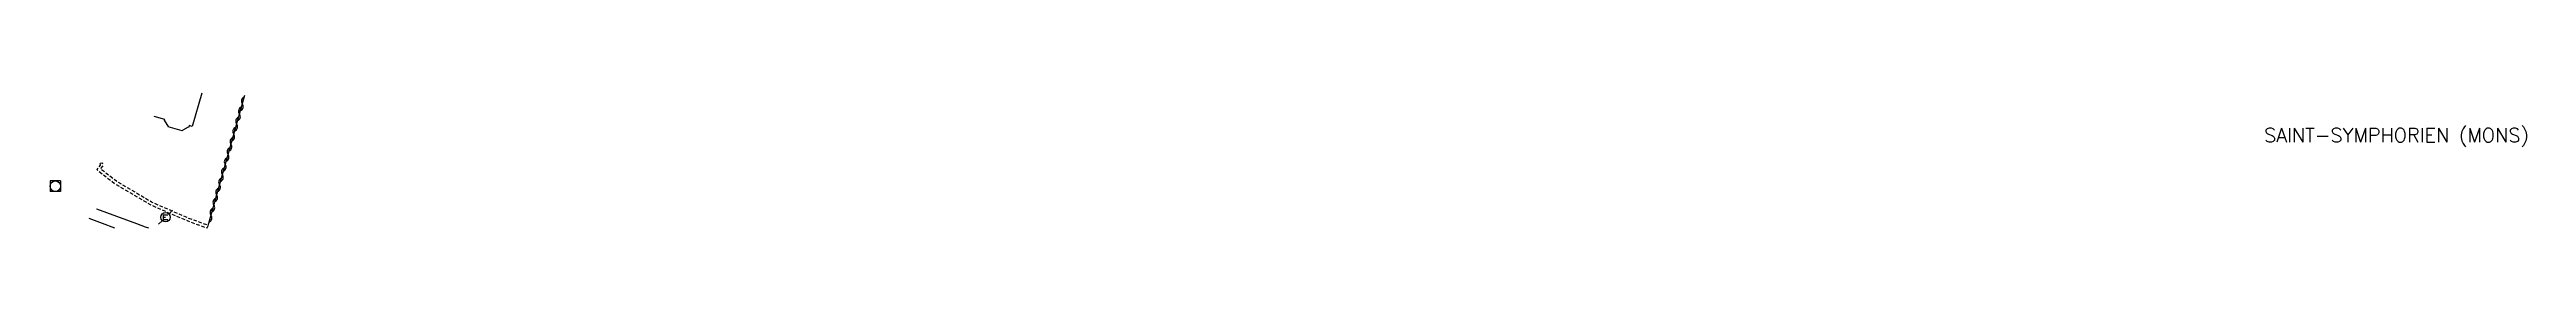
# Model space of a CAD drawing. Header units: millimetres. Extents: x 125000 to 126000, y 125000 to 126000.
# Drawn here: x 125199.5 to 125551.6, y 125000 to 125019.3 of the extents above; entities that cross this region are included whole.
import ezdxf
from ezdxf.enums import TextEntityAlignment as Align

# ---------------------------------------------------------------- set-up
doc = ezdxf.new("R2010")
doc.units = ezdxf.units.MM
doc.linetypes.add('DASHED', pattern=[0.75, 0.5, -0.25])
doc.layers.get('0').update_dxf_attribs({"linetype": 'CONTINUOUS'})
for name, color, linetype in [('W0008', 7, 'CONTINUOUS'), ('W0100', 7, 'CONTINUOUS'), ('W0112', 1, 'DASHED'), ('W0310', 3, 'CONTINUOUS'), ('W0420', 7, 'CONTINUOUS'), ('W0471', 7, 'CONTINUOUS'), ('W0980', 7, 'CONTINUOUS')]:
    doc.layers.add(name, color=color, linetype=linetype)
doc.styles.get("Standard").update_dxf_attribs({"font": 'romans.shx', "width": 0.85})

msp = doc.modelspace()

# ---------------------------------------------------------------- texts
at = {"layer": 'W0980'}
msp.add_text('SAINT-SYMPHORIEN (MONS)', height=2, dxfattribs=at).set_placement((125533.16, 125013.09), align=Align.MIDDLE)

# ---------------------------------------------------------------- blocks, each defined once
blk = doc.blocks.new('T420')
for p, q in [((0.75, 0.75), (-0.75, 0.75)), ((-0.75, 0.75), (-0.75, -0.75)), ((0.75, 0.75), (0.75, -0.75)), ((0.75, -0.75), (-0.75, -0.75))]:
    blk.add_line(p, q)
blk.add_ellipse((0, 0), major_axis=(-0.53, 0.53), ratio=1, start_param=3.926991, end_param=10.210176)
blk = doc.blocks.new('T471')
for p, q in [((-0.333334, 0.333334), (-0.333334, -0.333334)), ((-0.333334, 0.333334), (0.333334, 0.333334)), ((-0.333334, 0), (0, 0)), ((0.500001, 0.500001), (1.000002, 1.000002)), ((-0.500001, -0.500001), (-1.000002, -1.000002)), ((-0.333334, -0.333334), (0.333334, -0.333334))]:
    blk.add_line(p, q)
blk.add_ellipse((0, 0), major_axis=(0.471405, 0.471405), ratio=1, start_param=5.4977871438, end_param=11.780972451)
blk = doc.blocks.new('t310o')
at = {"color": 0, "linetype": 'Continuous'}
for centre, start, end in [((-0.5, 0.38), 216.8699, 323.1304), ((0.5, -0.37), 36.8699, 143.1303)]:
    blk.add_arc(centre, 0.625, start, end, dxfattribs=at)

# ---------------------------------------------------------------- linework, layer by layer
at = {"layer": 'W0008'}
msp.add_lwpolyline([(125206.14, 125002.72), (125206.14, 125002.72), (125211.85, 125000.63), (125212.45, 125000.41), (125213.05, 125000.18), (125213.55, 125000)], dxfattribs=at)
at = {"layer": 'W0008', "flags": 128}
msp.add_lwpolyline([(125205.05, 125001.4), (125206.96, 125000.67), (125208.72, 125000)], dxfattribs=at)
at = {"layer": 'W0100', "flags": 128}
msp.add_lwpolyline([(125221.12, 125019.25), (125219.77, 125014.47), (125219.32, 125014.6), (125219.27, 125014.39), (125219.19, 125014.38), (125218.42, 125013.96), (125218.33, 125013.87), (125216.36, 125014.42), (125216.37, 125014.47), (125215.87, 125015.29), (125215.82, 125015.32), (125215.87, 125015.49), (125215.87, 125015.49), (125214.37, 125015.9)], dxfattribs=at)
at = {"layer": 'W0112', "flags": 128}
msp.add_lwpolyline([(125206.64, 125009.18), (125206.68, 125008.97), (125206.18, 125008.33), (125208.76, 125006.33), (125213.79, 125003.35), (125216.16, 125002.28), (125219.15, 125001), (125221.89, 125000), (125222.03, 125000.38), (125219.3, 125001.37), (125216.32, 125002.65), (125213.97, 125003.7), (125208.99, 125006.66), (125206.74, 125008.4), (125207.1, 125008.86), (125207.03, 125009.25)], close=True, dxfattribs=at)
at = {"layer": 'W0310', "flags": 128}
msp.add_lwpolyline([(125222.03, 125000.38), (125227.23, 125018.94)], dxfattribs=at)

# ---------------------------------------------------------------- block references
at = {"layer": 'W0310', "rotation": 74.33416967661182}
for p in [(125226.48, 125016.27), (125226.89, 125017.71), (125225.27, 125011.93), (125225.67, 125013.38), (125226.08, 125014.82), (125224.46, 125009.05), (125224.86, 125010.49), (125223.65, 125006.16), (125224.05, 125007.6), (125222.43, 125001.82), (125222.84, 125003.27), (125223.24, 125004.71)]:
    msp.add_blockref('t310o', p, dxfattribs=at)
at = {"layer": 'W0420'}
msp.add_blockref('T420', (125200.3, 125005.96), dxfattribs=at)
at = {"layer": 'W0471'}
msp.add_blockref('T471', (125215.98, 125001.53), dxfattribs=at)

msp.set_redraw_order([(e.dxf.handle, doc.entitydb.next_handle()) for e in msp.query("TEXT MTEXT ATTDEF DIMENSION ARC_DIMENSION")])  # texts and dimensions are drawn at this point

doc.saveas('drawing.dxf')
